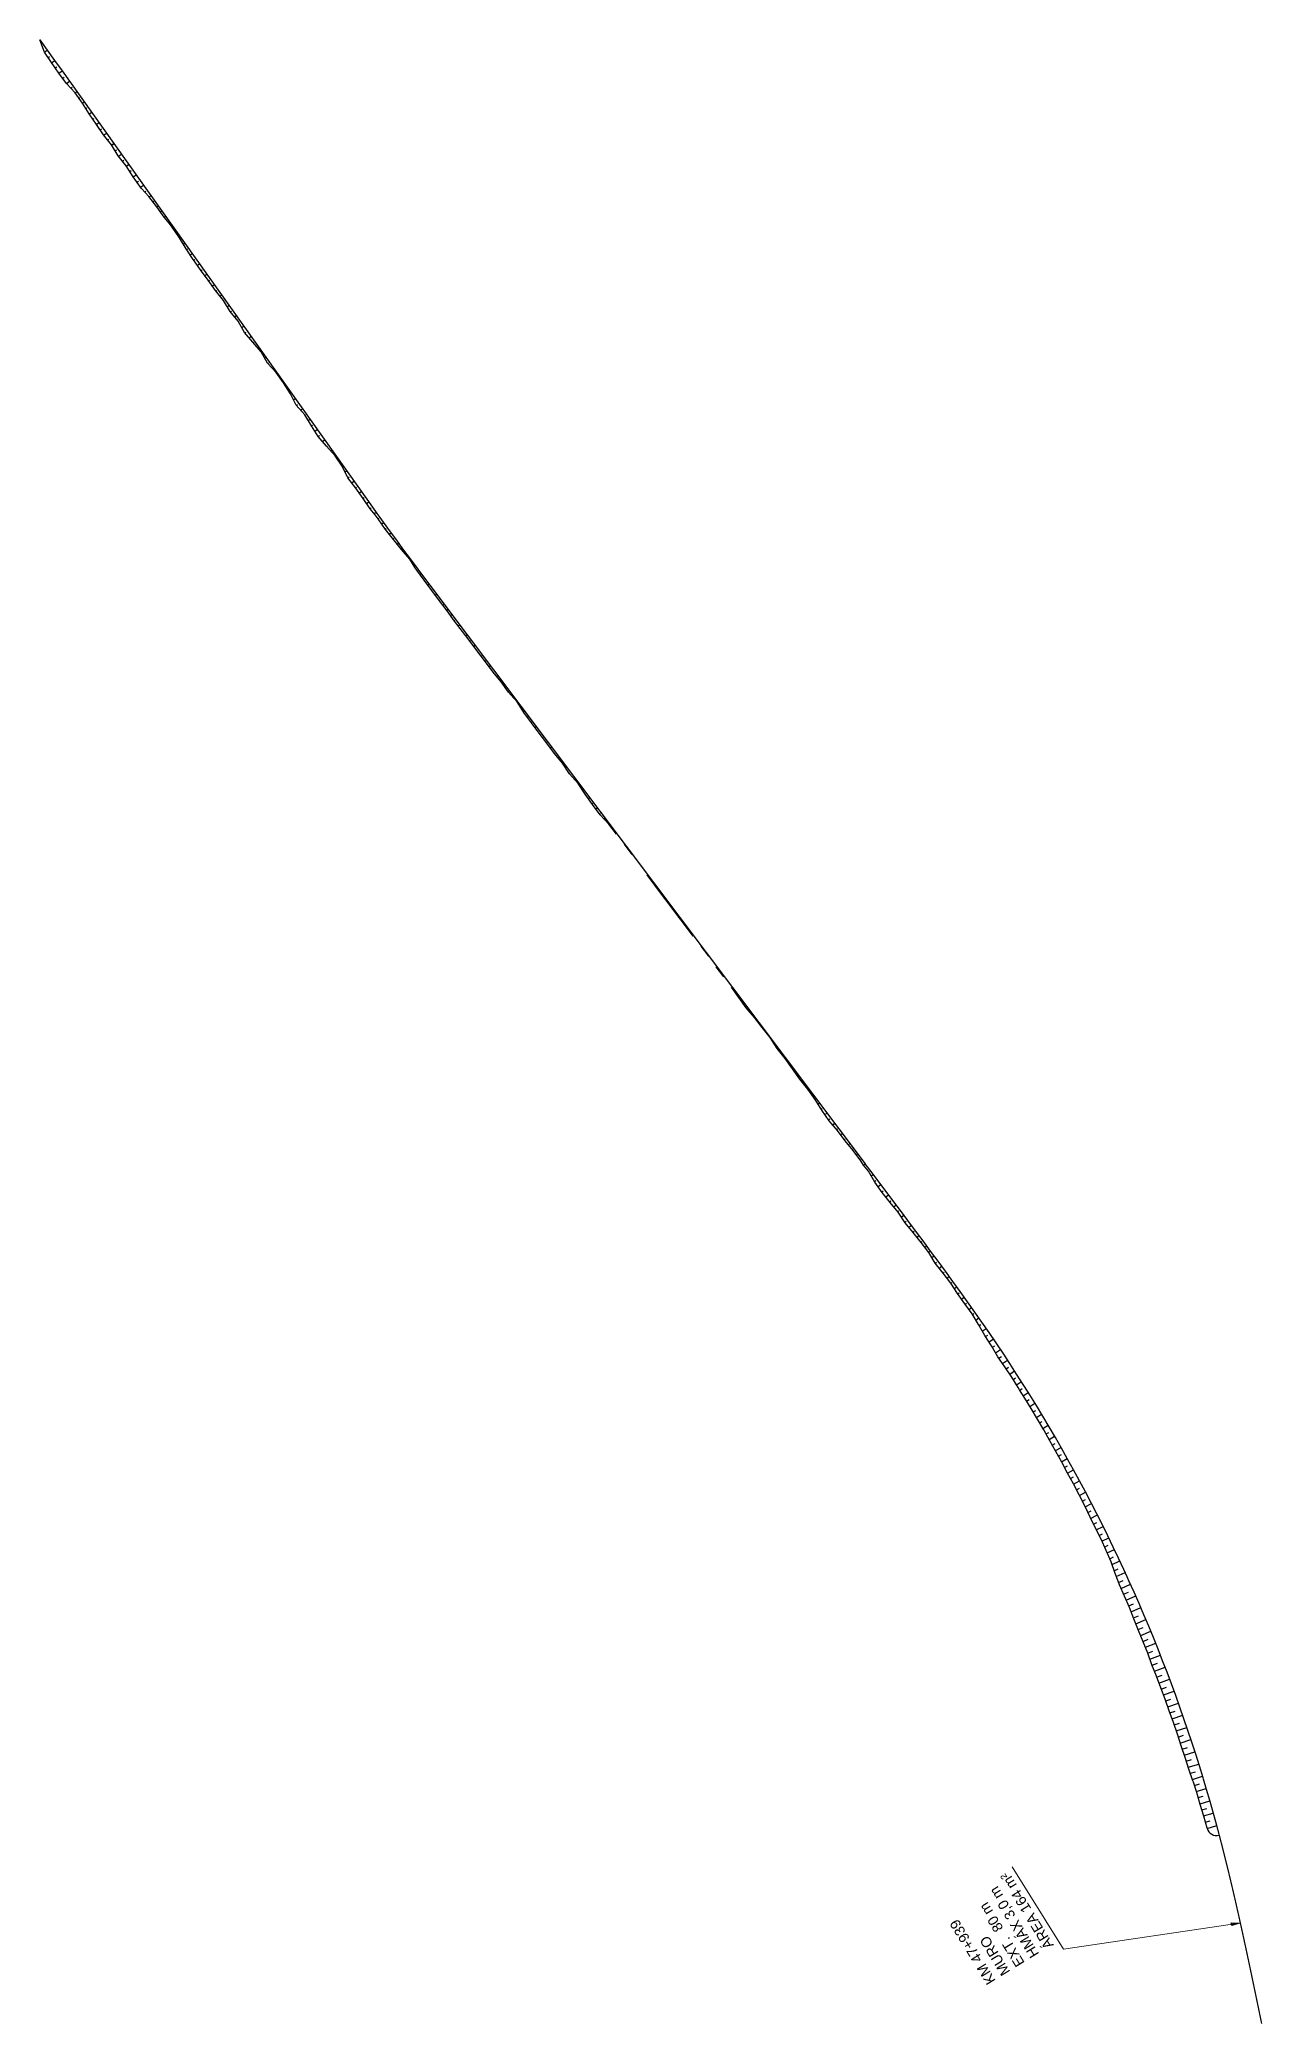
# Model space of a CAD drawing. Header units: metres. Extents: x 288738 to 324331, y 7399322 to 7465117.
# Drawn here: x 317448 to 317928, y 7431174 to 7431953 of the extents above; entities that cross this region are included whole.
import ezdxf

# ---------------------------------------------------------------- set-up
doc = ezdxf.new("R2010")
doc.units = ezdxf.units.M
doc.header["$LTSCALE"] = 10
for name, color, linetype in [('F-HZ-ATERRO-TALUDE', 110, 'Continuous'), ('F-HZ-MUROS', 210, 'Continuous'), ('F-HZ-PIANO-CORTE', 10, 'Continuous'), ('F-HZ-TALUDE', 2, 'Continuous')]:
    doc.layers.add(name, color=color, linetype=linetype)
doc.layers.add('U-HZ-TEXTO-MUROS', color=2, linetype='Continuous', lineweight=0)
doc.styles.add('ARIAL', font='arial.ttf')
doc.styles.add('DIM', font='arial.ttf', dxfattribs={"width": 0.8})
doc.dimstyles.new('U-1_2000', dxfattribs={"dimscale": 2, "dimtxt": 1.5, "dimasz": 0.75, "dimexe": 0.75, "dimexo": 0.75, "dimgap": 0.25, "dimtad": 1, "dimzin": 4, "dimtxsty": 'DIM', "dimblk": 'ARCHTICK', "dimcen": 0.7, "dimdle": 0.75, "dimclrd": 256, "dimclre": 256, "dimclrt": 256, "dimaunit": 1, "dimadec": 3, "dimazin": 2, "dimtfac": 1, "dimtofl": 0, "dimtmove": 0, "dimatfit": 3, "dimldrblk": 'CLOSEDBLANK', "dimfxl": 0, "dimtolj": 1, "dimtzin": 0, "dimlwd": -1, "dimlwe": -1, "dimarcsym": 0})

msp = doc.modelspace()

# ---------------------------------------------------------------- texts
at = {"layer": 'U-HZ-TEXTO-MUROS', "linetype": 'Continuous', "lineweight": -3, "insert": (317846.312, 7431205.53), "char_height": 4, "attachment_point": 7, "rotation": 121.516185, "style": 'ARIAL'}
msp.add_mtext('KM 47+939\\PMURO\\PEXT.^I80 m\\PHMÁX 3,0 m\\PÁREA 164 m²', dxfattribs=at)
msp.add_mtext('KM 47+939\\PMURO\\PEXT.^I80 m\\PHMÁX 3,0 m\\PÁREA 164 m²', dxfattribs=at)

# ---------------------------------------------------------------- blocks, each defined once
blk = doc.blocks.new('_ArchTick')
at = {"color": 0, "linetype": 'ByBlock', "const_width": 0.15}
blk.add_lwpolyline([(-0.5, -0.5), (0.5, 0.5)], dxfattribs=at)

# ---------------------------------------------------------------- linework, layer by layer
at = {"layer": 'F-HZ-ATERRO-TALUDE', "linetype": 'Continuous', "lineweight": -3}
for p, q in [((317448.214, 7431953.102), (317448.204, 7431953.095)), ((317677.75, 7431637.459), (317677.725, 7431637.44)), ((317679.254, 7431635.462), (317679.227, 7431635.442)), ((317686.772, 7431625.476), (317686.628, 7431625.368)), ((317688.276, 7431623.479), (317688.195, 7431623.418)), ((317689.779, 7431621.482), (317689.602, 7431621.348)), ((317691.283, 7431619.485), (317691.193, 7431619.417)), ((317692.787, 7431617.487), (317692.603, 7431617.349)), ((317694.29, 7431615.491), (317694.218, 7431615.436)), ((317695.794, 7431613.494), (317695.688, 7431613.414)), ((317697.297, 7431611.497), (317697.225, 7431611.442)), ((317698.8, 7431609.5), (317698.616, 7431609.361)), ((317700.304, 7431607.503), (317700.226, 7431607.444)), ((317701.808, 7431605.506), (317701.679, 7431605.409)), ((317703.311, 7431603.509), (317703.245, 7431603.459)), ((317713.837, 7431589.529), (317713.616, 7431589.363)), ((317715.341, 7431587.532), (317715.249, 7431587.463)), ((317716.844, 7431585.535), (317716.697, 7431585.424))]:
    msp.add_line(p, q, dxfattribs=at)
at = {"layer": 'F-HZ-MUROS', "linetype": 'Continuous', "lineweight": -3, "const_width": 0.5}
msp.add_lwpolyline([(317927.76, 7431174.682), (317926.584, 7431180.354), (317925.571, 7431185.227), (317924.558, 7431190.091), (317923.54, 7431194.947), (317922.513, 7431199.795), (317921.478, 7431204.635), (317920.431, 7431209.465), (317919.369, 7431214.286), (317918.292, 7431219.096), (317917.196, 7431223.895), (317916.079, 7431228.683), (317914.94, 7431233.459), (317913.775, 7431238.221), (317912.582, 7431242.971), (317911.36, 7431247.706), (317910.103, 7431252.443)], dxfattribs=at)
msp.add_lwpolyline([(317927.76, 7431174.682), (317926.584, 7431180.354), (317925.571, 7431185.227), (317924.558, 7431190.091), (317923.54, 7431194.947), (317922.513, 7431199.795), (317921.478, 7431204.635), (317920.431, 7431209.465), (317919.369, 7431214.286), (317918.292, 7431219.096), (317917.196, 7431223.895), (317916.079, 7431228.683), (317914.94, 7431233.459), (317913.775, 7431238.221), (317912.582, 7431242.971), (317911.36, 7431247.706), (317910.103, 7431252.443)], dxfattribs=at)
at = {"layer": 'F-HZ-PIANO-CORTE'}
for p, q in [((317450.106, 7431948.214), (317451.186, 7431948.999)), ((317451.483, 7431946.127), (317452.065, 7431946.55)), ((317452.862, 7431944.042), (317454.106, 7431944.947)), ((317454.311, 7431942.005), (317454.936, 7431942.459)), ((317455.76, 7431939.967), (317457.018, 7431940.882)), ((317457.231, 7431937.946), (317457.849, 7431938.396)), ((317458.708, 7431935.929), (317459.918, 7431936.809)), ((317460.422, 7431934.109), (317460.889, 7431934.449)), ((317462.133, 7431932.288), (317462.793, 7431932.767)), ((317463.551, 7431930.228), (317463.896, 7431930.479)), ((317464.968, 7431928.169), (317465.69, 7431928.694)), ((317466.305, 7431926.056), (317466.72, 7431926.358)), ((317467.641, 7431923.943), (317468.582, 7431924.627)), ((317469.064, 7431921.888), (317469.547, 7431922.239)), ((317470.486, 7431919.832), (317471.479, 7431920.554)), ((317471.898, 7431917.768), (317472.413, 7431918.143)), ((317473.309, 7431915.705), (317474.376, 7431916.48)), ((317474.868, 7431913.75), (317475.346, 7431914.098)), ((317476.427, 7431911.796), (317477.271, 7431912.41)), ((317476.509, 7431911.661), (317477.362, 7431912.281)), ((317477.811, 7431909.527), (317478.309, 7431909.889)), ((317479.126, 7431907.401), (317480.251, 7431908.22)), ((317480.647, 7431905.418), (317481.173, 7431905.8)), ((317482.16, 7431903.428), (317483.148, 7431904.146)), ((317483.531, 7431901.337), (317484.063, 7431901.724)), ((317484.905, 7431899.249), (317486.043, 7431900.076)), ((317486.353, 7431897.211), (317486.922, 7431897.625)), ((317487.808, 7431895.178), (317488.94, 7431896.002)), ((317489.468, 7431893.31), (317489.925, 7431893.643)), ((317491.146, 7431891.457), (317491.822, 7431891.95)), ((317492.67, 7431889.475), (317492.97, 7431889.694)), ((317494.193, 7431887.493), (317494.718, 7431887.877)), ((317495.649, 7431885.46), (317495.908, 7431885.65)), ((317497.106, 7431883.429), (317497.616, 7431883.803)), ((317498.675, 7431881.482), (317498.869, 7431881.625)), ((317500.243, 7431879.536), (317500.511, 7431879.733)), ((317500.48, 7431879.183), (317500.618, 7431879.285)), ((317501.874, 7431877.108), (317502.204, 7431877.352)), ((317503.25, 7431875.022), (317503.451, 7431875.17)), ((317504.537, 7431872.878), (317505.093, 7431873.29)), ((317505.841, 7431870.746), (317506.188, 7431871.004)), ((317507.259, 7431868.687), (317507.983, 7431869.226)), ((317508.675, 7431866.626), (317509.053, 7431866.908)), ((317510.098, 7431864.571), (317510.88, 7431865.153)), ((317511.534, 7431862.525), (317511.931, 7431862.821)), ((317513.055, 7431860.541), (317513.777, 7431861.079)), ((317514.561, 7431858.546), (317514.894, 7431858.794)), ((317515.965, 7431856.478), (317516.674, 7431857.006)), ((317517.386, 7431854.421), (317517.754, 7431854.695)), ((317518.926, 7431852.452), (317519.571, 7431852.932)), ((317520.441, 7431850.466), (317520.73, 7431850.681)), ((317521.769, 7431848.347), (317522.464, 7431848.865)), ((317523.128, 7431846.251), (317523.518, 7431846.542)), ((317524.719, 7431844.323), (317525.356, 7431844.798)), ((317526.269, 7431842.367), (317526.536, 7431842.566)), ((317527.485, 7431840.183), (317528.239, 7431840.744)), ((317528.74, 7431838.025), (317529.208, 7431838.374)), ((317530.362, 7431836.123), (317531.123, 7431836.689)), ((317531.987, 7431834.223), (317532.278, 7431834.44)), ((317533.641, 7431832.349), (317534.013, 7431832.626)), ((317535.26, 7431830.449), (317535.359, 7431830.522)), ((317536.491, 7431828.273), (317536.895, 7431828.574)), ((317537.749, 7431826.117), (317538.041, 7431826.334)), ((317539.399, 7431824.238), (317539.778, 7431824.52)), ((317541.037, 7431822.35), (317541.13, 7431822.419)), ((317542.494, 7431820.319), (317542.672, 7431820.451)), ((317543.945, 7431818.283), (317544.033, 7431818.349)), ((317545.3, 7431816.182), (317545.566, 7431816.381)), ((317546.643, 7431814.074), (317546.827, 7431814.212)), ((317547.797, 7431811.857), (317548.442, 7431812.337)), ((317548.966, 7431809.649), (317549.419, 7431809.987)), ((317550.602, 7431807.759), (317551.319, 7431808.293)), ((317552.231, 7431805.863), (317552.497, 7431806.062)), ((317553.544, 7431803.736), (317554.208, 7431804.23)), ((317554.857, 7431801.609), (317555.254, 7431801.904)), ((317556.211, 7431799.507), (317557.098, 7431800.167)), ((317557.568, 7431797.408), (317558.056, 7431797.771)), ((317559.167, 7431795.486), (317559.991, 7431796.099)), ((317560.767, 7431793.564), (317561.102, 7431793.814)), ((317562.463, 7431791.728), (317562.879, 7431792.038)), ((317564.159, 7431789.891), (317564.239, 7431789.951)), ((317565.552, 7431787.816), (317565.768, 7431787.976)), ((317566.946, 7431785.74), (317567.081, 7431785.84)), ((317568.049, 7431783.496), (317568.64, 7431783.937)), ((317569.151, 7431781.253), (317569.608, 7431781.593)), ((317570.659, 7431779.26), (317571.513, 7431779.897)), ((317572.182, 7431777.278), (317572.572, 7431777.569)), ((317573.65, 7431775.255), (317574.412, 7431775.822)), ((317575.116, 7431773.23), (317575.489, 7431773.508)), ((317576.504, 7431771.15), (317577.315, 7431771.754)), ((317577.888, 7431769.069), (317578.328, 7431769.396)), ((317579.477, 7431767.139), (317580.224, 7431767.696)), ((317580.992, 7431765.152), (317581.339, 7431765.41)), ((317582.39, 7431763.079), (317583.149, 7431763.645)), ((317583.784, 7431761.003), (317584.198, 7431761.313)), ((317585.358, 7431759.062), (317586.082, 7431759.604)), ((317586.943, 7431757.129), (317587.247, 7431757.357)), ((317588.492, 7431755.167), (317589.028, 7431755.568)), ((317590.036, 7431753.2), (317590.27, 7431753.376)), ((317591.678, 7431751.315), (317591.983, 7431751.544)), ((317593.327, 7431749.437), (317593.394, 7431749.487)), ((317594.657, 7431747.323), (317594.941, 7431747.537)), ((317596.012, 7431745.224), (317596.219, 7431745.38)), ((317597.494, 7431743.211), (317597.918, 7431743.53)), ((317598.978, 7431741.199), (317599.195, 7431741.362)), ((317600.44, 7431739.171), (317600.911, 7431739.525)), ((317601.899, 7431737.141), (317602.154, 7431737.333)), ((317603.434, 7431735.168), (317603.912, 7431735.528)), ((317604.977, 7431733.201), (317605.196, 7431733.366)), ((317606.462, 7431731.19), (317606.919, 7431731.534)), ((317607.94, 7431729.174), (317608.181, 7431729.355)), ((317609.401, 7431727.145), (317609.926, 7431727.54)), ((317610.859, 7431725.114), (317611.144, 7431725.329)), ((317612.391, 7431723.139), (317612.933, 7431723.547)), ((317613.932, 7431721.17), (317614.184, 7431721.36)), ((317615.456, 7431719.189), (317615.94, 7431719.553)), ((317616.978, 7431717.206), (317617.211, 7431717.381)), ((317618.46, 7431715.192), (317618.947, 7431715.559)), ((317619.937, 7431713.175), (317620.194, 7431713.368)), ((317621.464, 7431711.196), (317621.954, 7431711.565)), ((317622.997, 7431709.221), (317623.228, 7431709.394)), ((317624.484, 7431707.211), (317624.962, 7431707.571)), ((317625.966, 7431705.198), (317626.216, 7431705.386)), ((317627.537, 7431703.253), (317627.968, 7431703.578)), ((317629.118, 7431701.317), (317629.294, 7431701.449)), ((317630.591, 7431699.298), (317630.974, 7431699.585)), ((317632.052, 7431697.269), (317632.265, 7431697.429)), ((317633.686, 7431695.378), (317633.977, 7431695.597)), ((317635.34, 7431693.503), (317635.408, 7431693.555)), ((317636.73, 7431691.429), (317636.976, 7431691.614)), ((317638.088, 7431689.329), (317638.282, 7431689.476)), ((317639.58, 7431687.325), (317639.979, 7431687.625)), ((317641.09, 7431685.332), (317641.286, 7431685.48)), ((317642.541, 7431683.297), (317642.986, 7431683.631)), ((317643.985, 7431681.256), (317644.237, 7431681.446)), ((317645.49, 7431679.26), (317645.992, 7431679.638)), ((317647.004, 7431677.27), (317647.25, 7431677.456)), ((317648.519, 7431675.282), (317649, 7431675.644)), ((317650.035, 7431673.294), (317650.269, 7431673.47)), ((317651.611, 7431671.354), (317652.006, 7431671.651)), ((317653.195, 7431669.419), (317653.352, 7431669.537)), ((317654.609, 7431667.359), (317655.01, 7431667.661)), ((317655.999, 7431665.281), (317656.255, 7431665.474)), ((317657.63, 7431663.39), (317658.01, 7431663.676)), ((317659.295, 7431661.524), (317659.402, 7431661.605)), ((317660.691, 7431659.455), (317661.009, 7431659.694)), ((317662.048, 7431657.355), (317662.278, 7431657.529)), ((317663.5, 7431655.321), (317664.012, 7431655.706)), ((317664.966, 7431653.296), (317665.241, 7431653.502)), ((317666.467, 7431651.296), (317667.019, 7431651.712)), ((317667.974, 7431649.301), (317668.248, 7431649.508)), ((317669.641, 7431647.441), (317670.02, 7431647.726)), ((317671.334, 7431645.601), (317671.425, 7431645.669)), ((317672.859, 7431643.621), (317673.019, 7431643.742)), ((317674.355, 7431641.619), (317674.439, 7431641.682)), ((317709.084, 7431595.792), (317709.108, 7431595.81)), ((317710.599, 7431593.802), (317710.605, 7431593.808)), ((317720.879, 7431579.64), (317721.136, 7431579.834)), ((317722.336, 7431577.609), (317722.488, 7431577.724)), ((317723.784, 7431575.571), (317724.143, 7431575.841)), ((317725.23, 7431573.532), (317725.438, 7431573.688)), ((317726.863, 7431571.642), (317727.145, 7431571.854)), ((317728.528, 7431569.777), (317728.586, 7431569.82)), ((317730.043, 7431567.79), (317730.146, 7431567.867)), ((317731.531, 7431565.78), (317731.59, 7431565.825)), ((317733.073, 7431563.813), (317733.153, 7431563.874)), ((317734.625, 7431561.853), (317734.641, 7431561.865)), ((317736.003, 7431559.77), (317736.157, 7431559.885)), ((317737.351, 7431557.664), (317737.503, 7431557.778)), ((317738.881, 7431555.689), (317739.158, 7431555.898)), ((317740.445, 7431553.739), (317740.553, 7431553.82)), ((317741.921, 7431551.722), (317742.165, 7431551.905)), ((317743.379, 7431549.691), (317743.524, 7431549.8)), ((317744.81, 7431547.641), (317745.171, 7431547.913)), ((317746.235, 7431545.587), (317746.454, 7431545.752)), ((317747.787, 7431543.628), (317748.176, 7431543.921)), ((317749.362, 7431541.687), (317749.521, 7431541.806)), ((317750.864, 7431539.688), (317751.182, 7431539.928)), ((317752.351, 7431537.679), (317752.518, 7431537.805)), ((317753.676, 7431535.561), (317754.183, 7431535.943)), ((317754.97, 7431533.421), (317755.324, 7431533.688)), ((317756.388, 7431531.364), (317757.181, 7431531.961)), ((317757.833, 7431529.324), (317758.259, 7431529.644)), ((317759.412, 7431527.387), (317760.186, 7431527.97)), ((317761.018, 7431525.472), (317761.353, 7431525.723)), ((317762.523, 7431523.476), (317763.191, 7431523.979)), ((317764.005, 7431521.462), (317764.35, 7431521.722)), ((317765.588, 7431519.529), (317766.197, 7431519.987)), ((317767.194, 7431517.612), (317767.446, 7431517.802)), ((317768.706, 7431515.623), (317769.202, 7431515.996)), ((317770.198, 7431513.617), (317770.452, 7431513.807)), ((317771.483, 7431511.475), (317772.199, 7431512.014)), ((317774.526, 7431507.302), (317775.305, 7431507.889)), ((317775.773, 7431505.135), (317776.286, 7431505.521)), ((317777.208, 7431503.09), (317778.3, 7431503.911)), ((317778.671, 7431501.063), (317779.238, 7431501.488)), ((317780.204, 7431499.088), (317781.308, 7431499.916)), ((317781.746, 7431497.12), (317782.279, 7431497.52)), ((317783.356, 7431495.208), (317784.313, 7431495.924)), ((317784.975, 7431493.303), (317785.394, 7431493.616)), ((317786.364, 7431491.227), (317787.312, 7431491.934)), ((317787.726, 7431489.131), (317788.269, 7431489.535)), ((317789.299, 7431487.189), (317790.31, 7431487.94)), ((317790.894, 7431485.264), (317791.35, 7431485.602)), ((317792.437, 7431483.297), (317793.303, 7431483.937)), ((317793.975, 7431481.326), (317794.387, 7431481.63)), ((317795.508, 7431479.352), (317796.291, 7431479.927)), ((317797.042, 7431477.377), (317797.412, 7431477.648)), ((317798.332, 7431475.237), (317799.262, 7431475.916)), ((317799.611, 7431473.089), (317800.177, 7431473.5)), ((317801.167, 7431471.133), (317802.222, 7431471.897)), ((317802.731, 7431469.183), (317803.216, 7431469.533)), ((317804.241, 7431467.19), (317805.173, 7431467.86)), ((317805.747, 7431465.194), (317806.196, 7431465.516)), ((317807.111, 7431463.1), (317808.109, 7431463.811)), ((317808.482, 7431461.009), (317809.027, 7431461.396)), ((317809.953, 7431458.988), (317811.028, 7431459.747)), ((317811.424, 7431456.966), (317811.953, 7431457.338)), ((317812.89, 7431454.942), (317813.928, 7431455.667)), ((317814.332, 7431452.901), (317814.852, 7431453.262)), ((317815.608, 7431450.751), (317816.802, 7431451.576)), ((317816.88, 7431448.598), (317817.555, 7431449.062)), ((317818.128, 7431446.432), (317819.649, 7431447.471)), ((317819.398, 7431444.28), (317820.232, 7431444.845)), ((317820.752, 7431442.178), (317822.475, 7431443.34)), ((317822.078, 7431440.059), (317822.979, 7431440.663)), ((317823.322, 7431437.891), (317825.273, 7431439.188)), ((317824.629, 7431435.763), (317825.646, 7431436.434)), ((317826.082, 7431433.728), (317828.042, 7431435.013)), ((317827.503, 7431431.672), (317828.46, 7431432.294)), ((317828.868, 7431429.577), (317830.781, 7431430.812)), ((317830.214, 7431427.471), (317831.177, 7431428.087)), ((317831.536, 7431425.349), (317833.487, 7431426.587)), ((317832.787, 7431423.187), (317833.808, 7431423.829)), ((317834.129, 7431421.078), (317836.159, 7431422.344)), ((317835.463, 7431418.963), (317836.473, 7431419.587)), ((317836.789, 7431416.844), (317838.798, 7431418.075)), ((317838.077, 7431414.702), (317839.091, 7431415.317)), ((317839.339, 7431412.544), (317841.404, 7431413.786)), ((317840.598, 7431410.384), (317841.645, 7431411.008)), ((317841.854, 7431408.222), (317843.976, 7431409.476)), ((317843.093, 7431406.051), (317844.17, 7431406.682)), ((317844.326, 7431403.876), (317846.513, 7431405.145)), ((317845.572, 7431401.708), (317846.669, 7431402.34)), ((317846.822, 7431399.543), (317849.017, 7431400.794)), ((317848.036, 7431397.358), (317849.144, 7431397.984)), ((317849.243, 7431395.169), (317851.486, 7431396.423)), ((317850.395, 7431392.95), (317851.549, 7431393.59)), ((317851.541, 7431390.728), (317853.919, 7431392.034)), ((317852.752, 7431388.541), (317853.935, 7431389.185)), ((317853.963, 7431386.354), (317856.318, 7431387.623)), ((317855.107, 7431384.131), (317856.304, 7431384.77)), ((317856.253, 7431381.909), (317858.681, 7431383.193)), ((317857.408, 7431379.692), (317858.628, 7431380.331)), ((317858.546, 7431377.467), (317861.01, 7431378.744)), ((317859.588, 7431375.194), (317860.872, 7431375.854)), ((317860.639, 7431372.926), (317863.301, 7431374.279)), ((317861.723, 7431370.673), (317863.078, 7431371.355)), ((317862.824, 7431368.429), (317865.559, 7431369.792)), ((317863.964, 7431366.204), (317865.319, 7431366.872)), ((317865.072, 7431363.963), (317867.782, 7431365.287)), ((317866.117, 7431361.692), (317867.498, 7431362.36)), ((317867.141, 7431359.412), (317869.968, 7431360.765)), ((317868.135, 7431357.118), (317869.591, 7431357.808)), ((317869.035, 7431354.788), (317872.115, 7431356.232)), ((317869.832, 7431352.419), (317871.502, 7431353.193)), ((317870.697, 7431350.074), (317874.223, 7431351.693)), ((317871.626, 7431347.753), (317873.447, 7431348.581)), ((317872.595, 7431345.448), (317876.302, 7431347.115)), ((317873.579, 7431343.15), (317875.455, 7431343.985)), ((317874.576, 7431340.858), (317878.347, 7431342.517)), ((317875.58, 7431338.568), (317877.469, 7431339.39)), ((317876.529, 7431336.256), (317880.356, 7431337.903)), ((317877.459, 7431333.935), (317879.404, 7431334.763)), ((317878.389, 7431331.614), (317882.328, 7431333.273)), ((317879.32, 7431329.294), (317881.311, 7431330.124)), ((317880.279, 7431326.986), (317884.263, 7431328.627)), ((317881.243, 7431324.679), (317883.232, 7431325.489)), ((317882.135, 7431322.343), (317886.161, 7431323.965)), ((317883.022, 7431320.006), (317885.061, 7431320.818)), ((317883.882, 7431317.659), (317888.023, 7431319.288)), ((317884.746, 7431315.313), (317886.845, 7431316.129)), ((317885.647, 7431312.981), (317889.847, 7431314.595)), ((317886.548, 7431310.649), (317888.648, 7431311.446)), ((317887.441, 7431308.314), (317891.634, 7431309.887)), ((317888.333, 7431305.978), (317890.425, 7431306.753)), ((317889.217, 7431303.64), (317893.384, 7431305.165)), ((317890.085, 7431301.295), (317892.166, 7431302.048)), ((317890.911, 7431298.936), (317895.095, 7431300.43)), ((317891.751, 7431296.581), (317893.845, 7431297.319)), ((317892.618, 7431294.237), (317896.769, 7431295.681)), ((317893.457, 7431291.882), (317895.525, 7431292.592)), ((317894.256, 7431289.513), (317898.405, 7431290.92)), ((317895.039, 7431287.139), (317897.124, 7431287.837)), ((317895.805, 7431284.759), (317900.003, 7431286.146)), ((317896.591, 7431282.386), (317898.689, 7431283.069)), ((317897.392, 7431280.017), (317901.563, 7431281.359)), ((317898.185, 7431277.646), (317900.256, 7431278.303)), ((317898.973, 7431275.274), (317903.085, 7431276.56)), ((317899.769, 7431272.904), (317901.799, 7431273.53)), ((317900.568, 7431270.535), (317904.567, 7431271.751)), ((317901.344, 7431268.159), (317903.318, 7431268.751)), ((317902.114, 7431265.78), (317906.011, 7431266.932)), ((317902.842, 7431263.389), (317904.779, 7431263.953)), ((317903.561, 7431260.994), (317907.416, 7431262.102)), ((317904.263, 7431258.595), (317906.182, 7431259.139)), ((317904.963, 7431256.195), (317908.783, 7431257.263)), ((317905.634, 7431253.787), (317907.54, 7431254.313)), ((317906.353, 7431251.318), (317910.173, 7431252.386))]:
    msp.add_line(p, q, dxfattribs=at)
at = {"layer": 'F-HZ-TALUDE', "linetype": 'Continuous', "lineweight": -3}
for p, q in [((317680.674, 7431633.407), (317677.722, 7431637.444)), ((317710.817, 7431593.515), (317707.789, 7431597.494)), ((317716.697, 7431585.424), (317713.616, 7431589.363))]:
    msp.add_line(p, q, dxfattribs=at)
at = {"layer": 'F-HZ-TALUDE'}
for points in [[(317450.106, 7431948.214), (317448.214, 7431953.102)], [(317773.422, 7431509.219), (317771.483, 7431511.475)], [(317773.985, 7431509.642), (317772.199, 7431512.014)]]:
    msp.add_lwpolyline(points, dxfattribs=at)
at = {"layer": 'F-HZ-TALUDE', "linetype": 'Continuous', "lineweight": -3}
for points in [[(317448.214, 7431953.102), (317448.214, 7431953.102), (317451.148, 7431949.053), (317454.071, 7431944.996), (317456.982, 7431940.931), (317459.883, 7431936.859), (317573.018, 7431777.781), (317575.918, 7431773.706), (317578.828, 7431769.639), (317580.549, 7431767.245), (317581.753, 7431765.574), (317584.695, 7431761.509), (317587.649, 7431757.452), (317588.19, 7431756.711), (317590.614, 7431753.403), (317593.59, 7431749.362), (317595.907, 7431746.233), (317596.575, 7431745.333), (317599.563, 7431741.324), (317602.561, 7431737.323), (317605.568, 7431733.328), (317772.199, 7431512.014)], [(317674.571, 7431641.33), (317671.578, 7431645.335), (317668.177, 7431649.033), (317665.163, 7431653.023), (317662.231, 7431657.073), (317659.51, 7431661.284), (317656.169, 7431665.027), (317653.384, 7431669.189), (317650.213, 7431673.06), (317647.182, 7431677.037), (317644.155, 7431681.016), (317641.266, 7431685.1), (317638.246, 7431689.085), (317635.524, 7431693.295), (317632.206, 7431697.055), (317629.284, 7431701.114), (317626.12, 7431704.99), (317623.155, 7431709.017), (317620.09, 7431712.967), (317617.135, 7431717.002), (317614.091, 7431720.968), (317611.009, 7431724.906), (317608.091, 7431728.968), (317605.134, 7431733.001), (317602.047, 7431736.935), (317599.128, 7431740.996), (317596.159, 7431745.02), (317595.505, 7431745.93), (317593.471, 7431749.273), (317590.15, 7431753.055), (317587.617, 7431756.282), (317587.047, 7431757.001), (317583.862, 7431760.886), (317581.062, 7431765.059), (317579.832, 7431766.712), (317577.946, 7431768.982), (317575.173, 7431773.151), (317572.241, 7431777.202), (317569.193, 7431781.167), (317566.951, 7431785.731), (317564.162, 7431789.888), (317560.751, 7431793.582), (317557.549, 7431797.431), (317554.834, 7431801.644), (317552.198, 7431805.915), (317548.917, 7431809.705), (317546.578, 7431814.198), (317543.863, 7431818.411), (317540.948, 7431822.474), (317537.638, 7431826.243), (317535.158, 7431830.63), (317531.838, 7431834.392), (317528.587, 7431838.205), (317526.133, 7431842.612), (317522.945, 7431846.472), (317520.281, 7431850.722), (317517.198, 7431854.66), (317514.388, 7431858.802), (317511.346, 7431862.77), (317508.622, 7431866.701), (317508.499, 7431866.886), (317505.646, 7431871.029), (317503.048, 7431875.359), (317500.243, 7431879.536), (317498.957, 7431881.131), (317497.087, 7431883.453), (317494.16, 7431887.539), (317491.094, 7431891.523), (317488.172, 7431894.735), (317487.723, 7431895.281), (317484.828, 7431899.358), (317482.084, 7431903.545), (317479.04, 7431907.514), (317476.427, 7431911.796), (317473.306, 7431915.709), (317470.482, 7431919.837), (317467.637, 7431923.95), (317464.958, 7431928.185), (317462.122, 7431932.305), (317458.666, 7431935.974), (317455.724, 7431940.017), (317452.827, 7431944.092), (317450.07, 7431948.269)], [(317704.68, 7431601.411), (317701.678, 7431605.41), (317698.615, 7431609.363), (317695.687, 7431613.417), (317692.601, 7431617.352), (317689.599, 7431621.351), (317686.626, 7431625.371)], [(317771.483, 7431511.475), (317770.469, 7431513.253), (317767.485, 7431517.265), (317764.27, 7431521.103), (317761.306, 7431525.129), (317758.087, 7431528.965), (317755.196, 7431533.047), (317752.595, 7431537.348), (317749.622, 7431541.368), (317746.468, 7431545.252), (317743.615, 7431549.363), (317740.698, 7431553.425), (317737.566, 7431557.326), (317734.864, 7431561.55), (317731.76, 7431565.471), (317728.784, 7431569.49), (317725.442, 7431573.233), (317722.549, 7431577.313), (317719.633, 7431581.376)], [(317906.302, 7431251.378), (317905.004, 7431256.057), (317903.645, 7431260.712), (317902.253, 7431265.35), (317900.942, 7431269.402), (317900.765, 7431269.95), (317899.22, 7431274.528), (317897.698, 7431279.112), (317896.151, 7431283.686), (317894.671, 7431288.282), (317893.128, 7431292.858), (317891.453, 7431297.388), (317889.858, 7431301.945), (317888.15, 7431306.462), (317886.424, 7431310.971), (317884.684, 7431315.474), (317883.021, 7431320.008), (317881.308, 7431324.524), (317879.446, 7431328.98), (317877.648, 7431333.464), (317875.851, 7431337.949), (317873.912, 7431342.374), (317872.009, 7431346.815), (317871.392, 7431348.326), (317870.207, 7431351.304), (317868.656, 7431355.916), (317866.731, 7431360.358), (317864.707, 7431364.755), (317862.499, 7431369.062), (317860.4, 7431373.423), (317858.381, 7431377.827), (317856.143, 7431382.12), (317853.926, 7431386.425), (317851.577, 7431390.659), (317849.356, 7431394.965), (317847.017, 7431399.205), (317844.595, 7431403.399), (317842.208, 7431407.614), (317839.773, 7431411.801), (317837.328, 7431415.983), (317834.758, 7431420.09), (317832.693, 7431423.335), (317832.235, 7431424.226), (317829.671, 7431428.345), (317827.019, 7431432.416), (317824.19, 7431436.377), (317821.761, 7431440.613), (317819.117, 7431444.716), (317816.669, 7431448.964), (317814.163, 7431453.185), (317811.285, 7431457.157), (317808.396, 7431461.128), (317805.709, 7431465.252), (317802.734, 7431469.179), (317799.646, 7431473.031), (317797.108, 7431477.292), (317794.074, 7431481.2), (317791.026, 7431485.104), (317787.858, 7431488.928), (317785.147, 7431493.1), (317781.922, 7431496.896), (317778.85, 7431500.815), (317775.932, 7431504.859), (317773.422, 7431509.219)], [(317910.109, 7431252.415), (317908.822, 7431257.124), (317907.499, 7431261.818), (317906.141, 7431266.496), (317904.917, 7431270.603), (317904.75, 7431271.157), (317903.323, 7431275.805), (317901.86, 7431280.443), (317900.361, 7431285.069), (317898.827, 7431289.683), (317897.258, 7431294.285), (317895.653, 7431298.875), (317894.012, 7431303.452), (317892.337, 7431308.017), (317890.626, 7431312.569), (317888.881, 7431317.107), (317887.1, 7431321.632), (317885.285, 7431326.143), (317883.435, 7431330.64), (317881.55, 7431335.122), (317879.631, 7431339.59), (317877.678, 7431344.043), (317875.69, 7431348.481), (317875.012, 7431349.975), (317873.668, 7431352.903), (317871.612, 7431357.309), (317869.523, 7431361.7), (317867.399, 7431366.074), (317865.242, 7431370.432), (317863.052, 7431374.773), (317860.828, 7431379.097), (317858.571, 7431383.404), (317856.28, 7431387.694), (317853.957, 7431391.965), (317851.601, 7431396.219), (317849.212, 7431400.454), (317846.791, 7431404.671), (317844.337, 7431408.869), (317841.851, 7431413.048), (317839.333, 7431417.207), (317836.783, 7431421.347), (317834.735, 7431424.621), (317834.201, 7431425.468), (317831.584, 7431429.573), (317828.932, 7431433.663), (317826.245, 7431437.737), (317823.525, 7431441.796), (317820.773, 7431445.841), (317817.991, 7431449.873), (317815.182, 7431453.893), (317812.346, 7431457.903), (317809.486, 7431461.903), (317806.605, 7431465.894), (317803.703, 7431469.879), (317800.783, 7431473.858), (317797.846, 7431477.833), (317794.895, 7431481.805), (317791.931, 7431485.775), (317788.957, 7431489.746), (317785.973, 7431493.717), (317782.983, 7431497.691), (317779.988, 7431501.67), (317773.985, 7431509.642)]]:
    msp.add_lwpolyline(points, dxfattribs=at)
msp.add_lwpolyline([(317906.308, 7431251.359, 0.4110079), (317911.123, 7431248.601, -13.5734054)], format="xyb", dxfattribs=at)

msp.set_redraw_order([(e.dxf.handle, doc.entitydb.next_handle()) for e in msp.query("TEXT MTEXT ATTDEF DIMENSION ARC_DIMENSION")])  # texts and dimensions are drawn at this point

# ---------------------------------------------------------------- leaders
at = {"layer": 'U-HZ-TEXTO-MUROS', "linetype": 'Continuous', "lineweight": -3}
msp.add_leader([(317918.881, 7431214.177), (317849.989, 7431203.85), (317829.837, 7431236.247)], dimstyle='U-1_2000', override={"dimscale": 1, "dimasz": 3}, dxfattribs=at)
msp.add_leader([(317918.881, 7431214.177), (317849.989, 7431203.85), (317829.837, 7431236.247)], dimstyle='U-1_2000', override={"dimscale": 1, "dimasz": 3}, dxfattribs=at)

doc.saveas('drawing.dxf')
